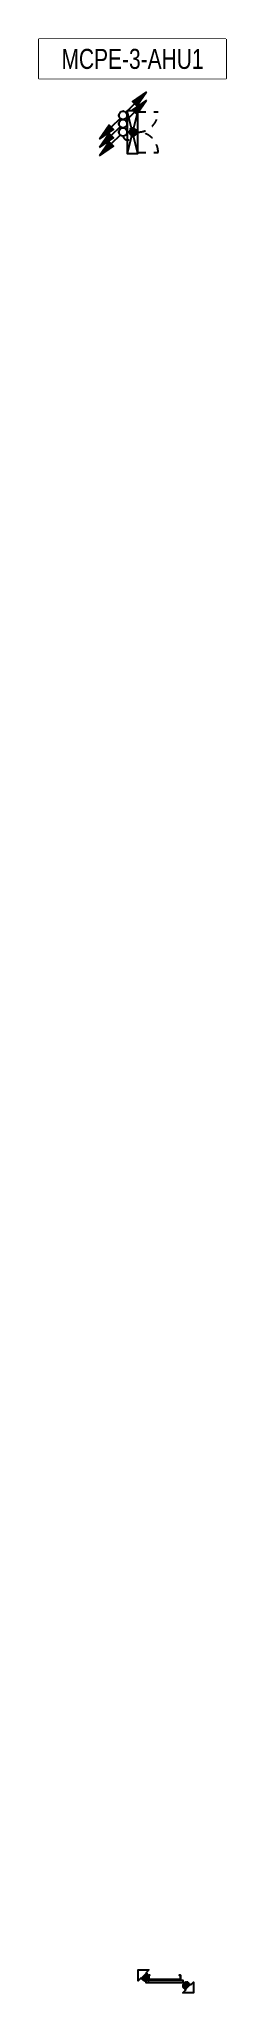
# Model space of a CAD drawing. Header units: millimetres. Extents: x -149088 to 500787, y -530175 to 1035835.
# Drawn here: x 169302 to 172805, y 285810 to 322345 of the extents above; entities that cross this region are included whole.
import ezdxf
from ezdxf.enums import TextEntityAlignment as Align

# ---------------------------------------------------------------- set-up
doc = ezdxf.new("R2010")
doc.units = ezdxf.units.MM
doc.header["$LTSCALE"] = 150
doc.linetypes.add('CONTINOUS', pattern=[0])
doc.linetypes.add('D1', pattern=[3, 1, -1, 1])
for name, color, linetype in [('------01 Motor Control Panel or Center', 4, 'Continuous'), ('-----00 LV_CABLE', 2, 'Continuous'), ('-----26 Electrical Cable Tray', 200, 'Continuous')]:
    doc.layers.add(name, color=color, linetype=linetype)
doc.styles.add('ELEC', font='')
doc.styles.get('ELEC').set_extended_font_data('Dotum')

# ---------------------------------------------------------------- blocks, each defined once
blk = doc.blocks.new('*U10')
at = {"linetype": 'Continuous', "ltscale": 0.1}
for p, q in [((-250, 57), (-250, 59)), ((-200, 57), (-200, 59)), ((-150, 57), (-150, 59)), ((-100, 57), (-100, 59)), ((-50, 57), (-50, 59)), ((0, 57), (0, 59)), ((50, 57), (50, 59)), ((100, 57), (100, 59)), ((150, 57), (150, 59)), ((200, 57), (200, 59)), ((250, 57), (250, 59))]:
    blk.add_line(p, q, dxfattribs=at)
blk.add_lwpolyline([(350, 0), (350, 40), (-350, 40), (-350, 0)], close=True, dxfattribs=at)
for points in [[(-300, 40), (-300, 140), (-275, 140), (-275, 137), (-297, 137), (-297, 40)], [(-297, 59), (297, 59)], [(-297, 57), (297, 57)], [(297, 43), (-297, 43)], [(300, 40), (300, 140), (275, 140), (275, 137), (297, 137), (297, 40)]]:
    blk.add_lwpolyline(points, dxfattribs=at)
at = {"linetype": 'Continuous', "ltscale": 0.1, "style": 'ELEC'}
blk.add_text('W600*H100', height=10, dxfattribs=at).set_placement((-340, 10), align=Align.MIDDLE_LEFT)
blk = doc.blocks.new('TRAY (U-D)')
at = {"color": 0}
for points in [[(156, 467), (-28, 651), (651, 651), (651, -28), (467, 156), (438, 127), (127, 438)], [(-28, 283), (-28, 255), (255, -28), (283, -28), (297, -14), (-14, 297)], [(-28, 198), (-28, 141), (141, -28), (198, -28)], [(14, 325), (325, 14), (354, 42), (42, 354)], [(71, 382), (382, 71), (410, 99), (99, 410)]]:
    blk.add_lwpolyline(points, close=True, dxfattribs=at)
blk.add_circle((0, 0), 40, dxfattribs=at)
blk = doc.blocks.new('MCP_EQUIPMENT-2')
for p, q in [((200, 400), (0, -400)), ((200, -400), (0, 400))]:
    blk.add_line(p, q)
at = {"color": 1, "linetype": 'D1'}
for p, q in [((200, 380), (580, 380)), ((200, -380), (580, -380))]:
    blk.add_line(p, q, dxfattribs=at)
blk.add_lwpolyline([(200, 400), (0, 400), (0, -400), (200, -400)], close=True)
for centre, start, end in [((200, 380), 270, 0), ((200, -380), 0, 90)]:
    blk.add_arc(centre, 380, start, end, dxfattribs=at)
blk = doc.blocks.new('11')
at = {"linetype": 'D1'}
h = blk.add_hatch(color=256, dxfattribs=at)
edge = h.paths.add_edge_path()
edge.add_arc((0, 0), 75, 0, 360)
blk.add_circle((0, 0), 75, dxfattribs=at)
for p in [(-75, 0), (0, 75), (75, 0), (0, -75)]:
    blk.add_point(p, dxfattribs=at)
blk = doc.blocks.new('O01')
blk.add_hatch(color=256).paths.add_polyline_path([(-149, -218), (-218, -149), (-368, -368)])
blk.add_line((-46, -46), (-184, -184))
blk.add_lwpolyline([(-368, -368), (-149, -218), (-218, -149), (-368, -368)])
blk.add_circle((0, 0), 65)
for p in [(-65, 0), (-65, 0), (0, 65), (0, 65), (65, 0), (65, 0), (0, -65), (0, -65)]:
    blk.add_point(p)

msp = doc.modelspace()

# ---------------------------------------------------------------- linework, layer by layer
at = {"layer": '------01 Motor Control Panel or Center', "linetype": 'CONTINOUS'}
msp.add_lwpolyline([(172805, 322345), (172805, 321605), (169302, 321605), (169302, 322345)], close=True, dxfattribs=at)
at = {"layer": '-----00 LV_CABLE', "linetype": 'D1'}
msp.add_arc((170964, 320548), 91.1, 193.3965, 348.5346, dxfattribs=at)

# ---------------------------------------------------------------- block references
at = {"layer": '------01 Motor Control Panel or Center'}
msp.add_blockref('MCP_EQUIPMENT-2', (170954, 320605), dxfattribs=at)
at = {"layer": '-----00 LV_CABLE', "linetype": 'D1', "xscale": 1.2, "yscale": 1.2, "zscale": 1.2, "rotation": 180}
for p in [(170876, 320917), (170876, 320761)]:
    msp.add_blockref('O01', p, dxfattribs=at)
at = {"layer": '-----00 LV_CABLE', "linetype": 'D1', "xscale": 1.2, "yscale": 1.2, "zscale": 1.2}
for p in [(170876, 320917), (170876, 320761), (170876, 320605)]:
    msp.add_blockref('O01', p, dxfattribs=at)
at = {"layer": '-----00 LV_CABLE', "linetype": 'D1'}
msp.add_blockref('11', (171054, 320605), dxfattribs=at)
msp.add_blockref('11', (171054, 320605), dxfattribs=at)
at = {"layer": '-----26 Electrical Cable Tray', "xscale": 0.3, "yscale": 0.3, "zscale": 0.3}
for p, rotation in [((171354, 286045), 90), ((172004, 286005), 269.9999999999999)]:
    msp.add_blockref('TRAY (U-D)', p, dxfattribs=dict(at, rotation=rotation))
at = {"layer": '-----26 Electrical Cable Tray'}
msp.add_blockref('*U10', (171654, 286005), dxfattribs=at)

# ---------------------------------------------------------------- next in the draw order: wipeouts: each hides what was drawn before it
at = {"color": 1}
msp.add_wipeout([(169302, 322345), (172805, 322345), (172805, 321605), (169302, 321605)], dxfattribs=at).dxf.layer = '------01 Motor Control Panel or Center'

# ---------------------------------------------------------------- next in the draw order: texts
at = {"layer": '------01 Motor Control Panel or Center', "linetype": 'CONTINOUS', "style": 'ELEC', "width": 0.8}
msp.add_text('MCPE-3-AHU1', height=375, dxfattribs=at).set_placement((171054, 321975), align=Align.MIDDLE)

doc.saveas('drawing.dxf')
